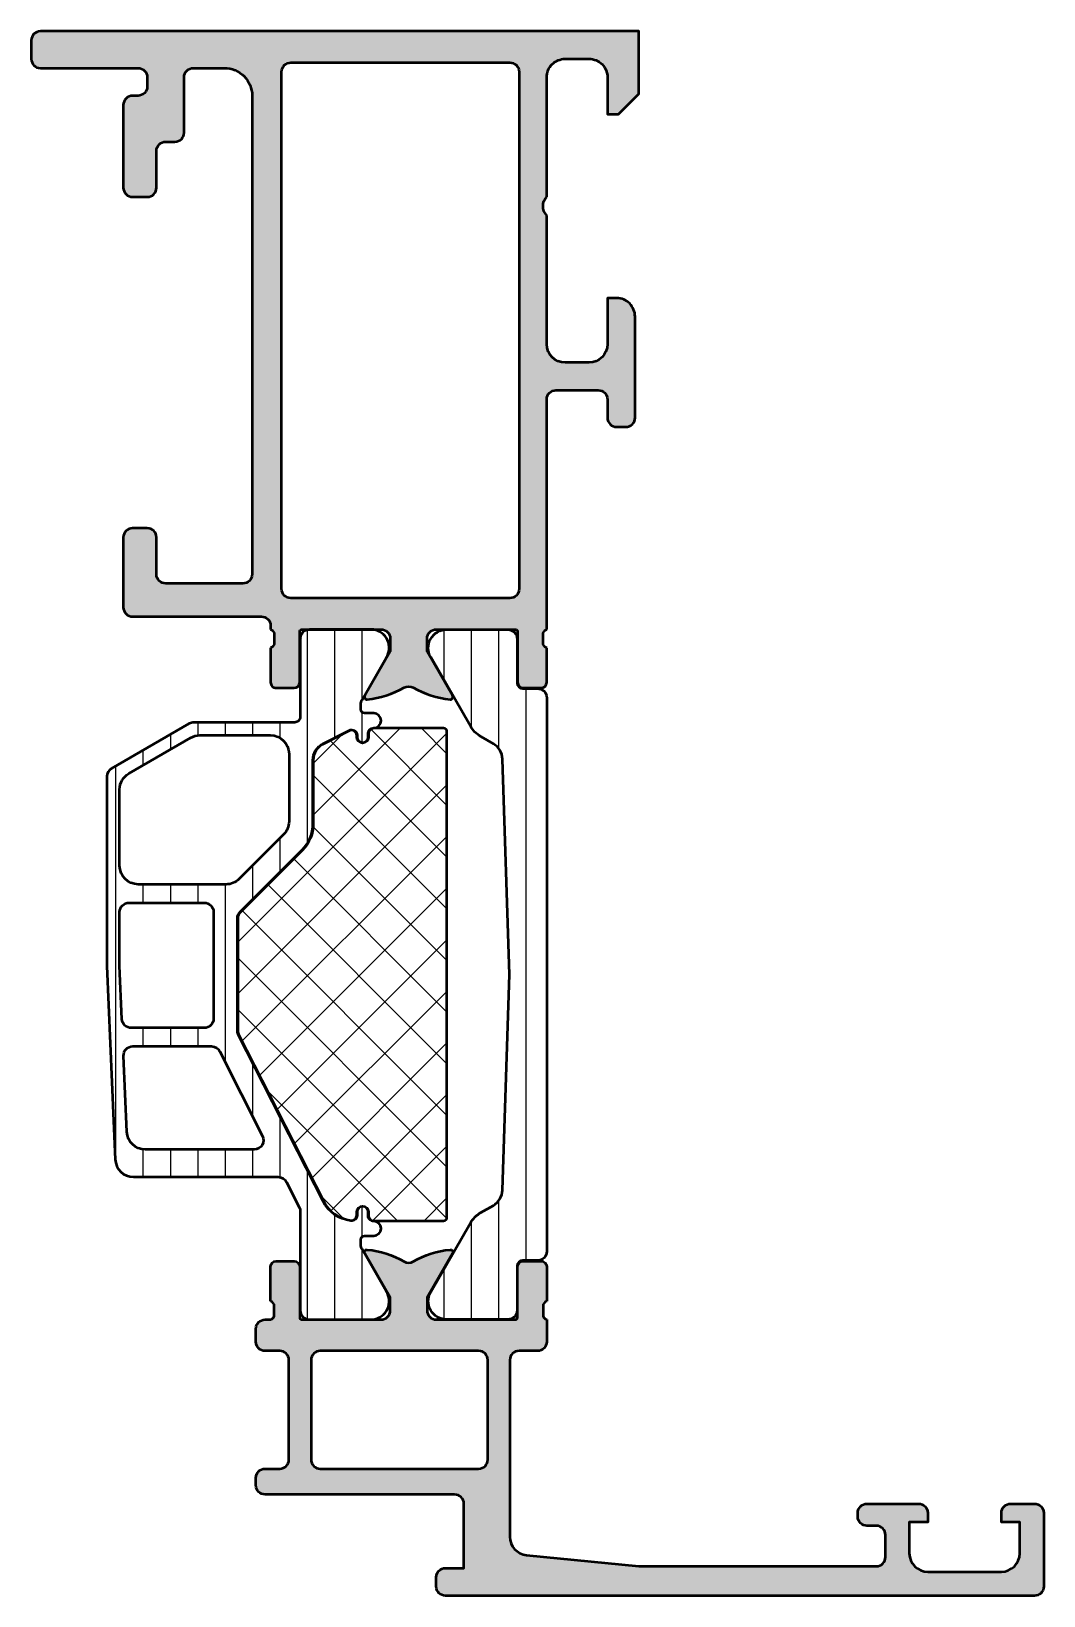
# Model space of a CAD drawing. Extents: x -15 to 40, y 0 to 85.
import ezdxf

# ---------------------------------------------------------------- set-up
doc = ezdxf.new("R2010")
doc.units = 0
for name, color, linetype, lineweight in [('0S-Alu contour', 7, 'Continuous', 50), ('0S-Alu hatch', 252, 'Continuous', 25), ('0S-Plastic contour', 254, 'Continuous', 50), ('0S-Plastic hatch', 253, 'Continuous', 25), ('0S-PT contour', 91, 'Continuous', 50), ('0S-PT hatch', 103, 'Continuous', 25)]:
    doc.layers.add(name, color=color, linetype=linetype, lineweight=lineweight)
pattern_1 = [(90, (0, 0), (-1.4859, 0), [])]

# ---------------------------------------------------------------- blocks, each defined once
blk = doc.blocks.new('357090__65EE816C_3537_4E87_93E2_AE8FB0517E9C_')
at = {"layer": '0S-Alu hatch'}
h = blk.add_hatch(color=256, dxfattribs=at)
edge = h.paths.add_edge_path()
edge.add_arc((-14.5, 83.49990817913692), 0.5, 180, 270)
edge.add_line((-14.5, 82.99990817913692), (-9.200042722246508, 82.99990817913692))
edge.add_ellipse((-9.19981321589767, 82.50013768548575), major_axis=(-0.4997705463485197, 0), ratio=1, start_angle=179.9736884341791, end_angle=270.0263115658138, ccw=False)
edge.add_line((-8.700042722246508, 82.49990817913685), (-8.700042722246508, 81.99990817913691))
edge.add_ellipse((-9.200063043081533, 81.99992849997194), major_axis=(-0.5000203212479449, 0), ratio=1, start_angle=90.00232850153083, end_angle=179.9976714983276, ccw=False)
edge.add_line((-9.200042722246508, 81.49990817913692), (-9.500061032793383, 81.49990817913692))
edge.add_arc((-9.500155439087322, 81.00006360533763), 0.4998445827146134, 89.9891784718262, 180.0178160687892)
edge.add_line((-9.99999999763712, 80.99990817913692), (-9.999999997637133, 76.49989292034786))
edge.add_arc((-9.500014155723434, 76.49988639149826), 0.4999858419563255, 179.9992518277727, 270.0016224431236)
edge.add_line((-9.499999997637133, 75.99990054974239), (-8.700042722246508, 75.99990054974239))
edge.add_arc((-8.700059217986293, 76.4999170457921), 0.5000164963218107, 270.0018902101767, 359.9972355189024)
edge.add_line((-8.2000427222465, 76.49989292034755), (-8.200042722246508, 78.49990817913692))
edge.add_ellipse((-7.700177704008825, 78.50004316089924), major_axis=(-0.4998650364626782, 0), ratio=1, start_angle=-90.01547194706939, end_angle=0.015471947081721282, ccw=False)
edge.add_line((-7.700042722246507, 78.99990817913692), (-7.200012204668382, 78.99990817913692))
edge.add_arc((-7.200032525503431, 79.49992849997199), 0.5000203212479823, 270.0023285015334, 359.9976714983276)
edge.add_line((-6.700012204668368, 79.49990817913572), (-6.700012204668382, 82.49990817913692))
edge.add_ellipse((-6.2001471864307, 82.50004316089924), major_axis=(-0.4998650364626782, 0), ratio=1, start_angle=-90.01547194706939, end_angle=0.015471947081721282, ccw=False)
edge.add_line((-6.200012204668382, 82.99990817913692), (-4.499996182939867, 82.99990817913692))
edge.add_ellipse((-4.49989984134519, 81.5000045207316), major_axis=(-1.499903661499429, 0), ratio=1, start_angle=179.9963197858452, end_angle=270.00368021421104, ccw=False)
edge.add_line((-2.99999618293986, 81.49990817913836), (-2.999996182939867, 55.49990054974239))
edge.add_ellipse((-3.500022862970175, 55.4999272297727), major_axis=(-0.5000266807420947, 0), ratio=1, start_angle=90.00305714313572, end_angle=179.9969428567592, ccw=False)
edge.add_line((-3.499996182939867, 54.99990054974239), (-7.700042722246507, 54.99990054974239))
edge.add_ellipse((-7.700000722760566, 55.49994254922833), major_axis=(-0.500042001249753, 0), ratio=1, start_angle=0.004812382311115471, end_angle=89.9951876176741, ccw=False)
edge.add_line((-8.200042722246508, 55.49990054974252), (-8.200042722246508, 57.49990054974239))
edge.add_arc((-8.70002219457892, 57.49992107740997), 0.4999794727538224, 359.9976476058527, 450.0023523940081)
edge.add_line((-8.7000427222465, 57.99990054974239), (-9.499999997637133, 57.99990054974239))
edge.add_arc((-9.500010317747666, 57.49991086985293), 0.4999896799959666, 89.99881737803526, 180.0011826222798)
edge.add_line((-9.999999997637126, 57.49990054974233), (-9.999999997637133, 53.69991275677364))
edge.add_arc((-9.50001031774768, 53.69990243666309), 0.4999896799959595, 179.9988173777201, 270.0011826219663)
edge.add_line((-9.499999997637133, 53.19991275677364), (-2.500171659828993, 53.19991275677364))
edge.add_ellipse((-2.500158776199351, 52.69987223396504), major_axis=(-0.5000405229745783, 0), ratio=1, start_angle=179.9993980356912, end_angle=270.0014762355638, ccw=False)
edge.add_line((-2.000118253252367, 52.6998669804097), (-2.000118253252367, 52.49986240276974))
edge.add_ellipse((-2.078954699795406, 52.23234181077664), major_axis=(-0.2788950563274129, 0), ratio=1, start_angle=178.8354106259013, end_angle=253.5801235805074, ccw=False)
edge.add_line((-1.800117253252381, 52.22667340277826), (-1.800117253252352, 51.77307940277825))
edge.add_ellipse((-2.078985348895541, 51.76741874330119), major_axis=(-0.2789255417371705, 0), ratio=1, start_angle=106.4245945553547, end_angle=181.1628700728862, ccw=False)
edge.add_line((-2.000118253252367, 51.49987540277823), (-2.000118253252367, 49.61986440276973))
edge.add_arc((-1.700118253252341, 49.61986440276975), 0.3000000000000256, 180, 270.0000000000027)
edge.add_line((-1.700118253252327, 49.31986440276972), (-0.7201439342095739, 49.31986440276972))
edge.add_arc((-0.7201439342095739, 49.61986440276973), 0.3000000000000114, 270, 360)
edge.add_line((-0.4201439342095626, 49.61986440276973), (-0.4201439342095626, 52.37986240276973))
edge.add_ellipse((-0.3001439342095788, 52.37986240276975), major_axis=(-0.1199999999999837, 0), ratio=1, start_angle=270.0000000000036, end_angle=360, ccw=False)
edge.add_line((-0.3001439342095864, 52.49986240276974), (4, 52.50000000000006))
edge.add_ellipse((4.000000000000005, 52.00000000000006), major_axis=(-0.4999999999999929, 0), ratio=1, start_angle=180, end_angle=270.0000000000006, ccw=False)
edge.add_line((4.5, 52.00000000000006), (4.5, 51.30000000000006))
edge.add_line((4.5, 51.30000000000006), (3.121279662888753, 48.91177751240656))
edge.add_arc((3.238119784648304, 48.83811978464833), 0.1381197846482932, 147.7720668596297, 275.6225775507896)
edge.add_arc((2.761776758826115, 53.6766088618479), 5.000000000000056, 275.6225775507943, 299.8584382604833)
edge.add_ellipse((5.500000000000002, 48.90668921037621), major_axis=(-0.4999999999999929, 0), ratio=1, start_angle=240.14156173951932, end_angle=299.8584382604823, ccw=False)
edge.add_arc((8.238223241173891, 53.6766088618479), 5.000000000000058, 240.1415617395165, 264.3774224492055)
edge.add_arc((7.761880215351695, 48.83811978464836), 0.1381197846483223, 264.3774224492108, 392.2279331403746)
edge.add_line((7.878720337111261, 48.91177751240661), (6.5, 51.30000000000006))
edge.add_line((6.5, 51.30000000000006), (6.5, 52.00000000000006))
edge.add_ellipse((6.99999237060541, 52.00000000000006), major_axis=(-0.4999923706054102, 0), ratio=1, start_angle=269.99999999999983, end_angle=360, ccw=False)
edge.add_line((6.999992370605411, 52.49999237060547), (11.29996464580097, 52.49999237060547))
edge.add_ellipse((11.29996464580095, 52.37999237060548), major_axis=(-0.1199999999999903, 0), ratio=1, start_angle=180, end_angle=269.9999999999915, ccw=False)
edge.add_line((11.41996464580095, 52.37999237060548), (11.41996464580097, 49.61999437060547))
edge.add_arc((11.71996464580099, 49.61999437060547), 0.3000000000000114, 180, 270)
edge.add_line((11.71996464580099, 49.31999437060546), (12.69993896484374, 49.31999437060546))
edge.add_arc((12.69993896484374, 49.61999437060547), 0.3000000000000114, 270.0000000000007, 360)
edge.add_line((12.99993896484375, 49.61999437060547), (12.99993896484375, 51.50000537061396))
edge.add_ellipse((13.07880606048694, 51.76754871113691), major_axis=(-0.278925541737165, 0), ratio=1, start_angle=-1.1628700728890067, end_angle=73.57540544464058, ccw=False)
edge.add_line((12.79993796484376, 51.77320937061399), (12.79993796484377, 52.22680337061399))
edge.add_ellipse((13.07877541138682, 52.23247177861241), major_axis=(-0.2788950563274439, 0), ratio=1, start_angle=-73.58012358050217, end_angle=1.1645893741053897, ccw=False)
edge.add_line((12.99993896484375, 52.49999237060553), (12.99993896484384, 64.99987199467773))
edge.add_ellipse((13.50003348524694, 64.99996651475321), major_axis=(-0.500094529335457, 0), ratio=1, start_angle=-89.98917080692752, end_angle=0.010829155564124449, ccw=False)
edge.add_line((13.49993896484375, 65.50006103515625), (15.79986572265625, 65.50006103515625))
edge.add_ellipse((15.79984366367664, 65.00000845632081), major_axis=(-0.5000525793219842, 0), ratio=1, start_angle=180.0060244572297, end_angle=269.9974724929243, ccw=False)
edge.add_line((16.29989624023438, 65.00006103515642), (16.29986572265625, 64.00006103515625))
edge.add_arc((16.79991445843024, 64.00010977093024), 0.5000487381489349, 180.0055841639549, 269.9944158359929)
edge.add_line((16.79986572265625, 63.50006103515625), (17.29986572265625, 63.50006103515625))
edge.add_arc((17.29988878603854, 64.00003797177396), 0.4999769371496575, 269.9973570091566, 360.0026429908802)
edge.add_line((17.79986572265625, 64.00006103515658), (17.79986572265625, 69.5))
edge.add_arc((16.80013249338035, 69.50026675630434), 0.9997332648648605, 359.984711911533, 450.0117909248688)
edge.add_line((16.79992675781253, 70.5), (16.2999267578125, 70.5))
edge.add_line((16.2999267578125, 70.5), (16.2999267578125, 68))
edge.add_ellipse((15.29976448480172, 68.00016227301079), major_axis=(-1.000162286174913, 0), ratio=1, start_angle=90.00929605006718, end_angle=179.9907039499392, ccw=False)
edge.add_line((15.2999267578125, 67), (13.99993896484375, 67))
edge.add_ellipse((14.00010123785452, 68.00016227301077), major_axis=(-1.000162286174901, 0), ratio=1, start_angle=0.009296050060981997, end_angle=89.99070394993379, ccw=False)
edge.add_line((12.99993896484375, 68.0000000000001), (12.99993896484375, 75))
edge.add_ellipse((13.52497284704097, 75.5), major_axis=(-0.725024535760742, 0), ratio=1, start_angle=-43.600972369892474, end_angle=43.60097236989259, ccw=False)
edge.add_line((12.99993896484375, 76), (12.99993896484375, 82.5))
edge.add_ellipse((13.99982034884126, 82.5001186160025), major_axis=(-0.9998813910332238, 0), ratio=1, start_angle=-90.00679700252658, end_angle=0.006797002516407247, ccw=False)
edge.add_line((13.99993896484375, 83.49999999999999), (15.29992675781253, 83.49999999999999))
edge.add_ellipse((15.300045373815, 82.5001186160025), major_axis=(-0.9998813910332167, 0), ratio=1, start_angle=179.9932029974838, end_angle=270.0067970025254, ccw=False)
edge.add_line((16.2999267578125, 82.50000000000018), (16.2999267578125, 80.5))
edge.add_line((16.2999267578125, 80.5), (16.89996337890628, 80.5))
edge.add_line((16.89996337890628, 80.5), (17.99993896484375, 81.60009765625))
edge.add_line((17.99993896484375, 81.60009765625), (18, 85))
edge.add_line((18, 85), (-14.50000098732109, 84.99993582412588))
edge.add_arc((-14.49999999999998, 84.49993582412687), 0.5000000000000085, 90.00011313866548, 180)
edge.add_line((-14.99999999999999, 84.49993582412687), (-15, 83.49990817913692))
edge = h.paths.add_edge_path()
edge.add_line((-0.9000205970023671, 83.29986545452753), (10.99996948242188, 83.29995727539062))
edge.add_ellipse((11.0001044641842, 82.80009225715295), major_axis=(-0.4998650364626737, 0), ratio=1, start_angle=179.9845280529183, end_angle=270.01547194707, ccw=False)
edge.add_line((11.49996948242188, 82.79995727539062), (11.49996948242188, 54.70006561279345))
edge.add_ellipse((10.99991592827437, 54.70011916975256), major_axis=(-0.5000535570155522, 0), ratio=1, start_angle=89.99914283136019, end_angle=179.9938634818548, ccw=False)
edge.add_line((10.99990844726563, 54.20006561279297), (-0.9000205970023671, 54.19997379192989))
edge.add_ellipse((-0.8999058785311717, 54.70008851040109), major_axis=(-0.5001147316285043, 0), ratio=1, start_angle=0.013142752858698259, end_angle=89.98685724720008, ccw=False)
edge.add_line((-1.400020597002367, 54.69997379192989), (-1.400020597002367, 82.79986545452766))
edge.add_ellipse((-0.9001555787646964, 82.80000043628986), major_axis=(-0.4998650364626667, 0), ratio=1, start_angle=-90.01547194707081, end_angle=0.015471947058188107, ccw=False)
at = {"layer": '0S-Alu contour', "color": 7}
for points in [[(-14.99999999999999, 84.49993582412687), (-15, 83.49990817913692)], [(16.2999267578125, 82.50000000000018), (16.2999267578125, 80.5), (16.89996337890628, 80.5), (17.99993896484375, 81.60009765625), (18, 85), (-14.50000098732109, 84.99993582412588)], [(13.99993896484375, 83.49999999999999), (15.29992675781253, 83.49999999999999)], [(-14.5, 82.99990817913692), (-9.200042722246508, 82.99990817913692)], [(-8.700042722246508, 82.49990817913685), (-8.700042722246508, 81.99990817913691)], [(-6.700012204668368, 79.49990817913572), (-6.700012204668382, 82.49990817913692)], [(-6.200012204668382, 82.99990817913692), (-4.499996182939867, 82.99990817913692)], [(-1.400020597002367, 54.69997379192989), (-1.400020597002367, 82.79986545452766)], [(-0.9000205970023671, 83.29986545452753), (10.99996948242188, 83.29995727539062)], [(11.49996948242188, 82.79995727539062), (11.49996948242188, 54.70006561279345)], [(12.99993896484375, 76), (12.99993896484375, 82.5)], [(-9.99999999763712, 80.99990817913692), (-9.999999997637133, 76.49989292034786)], [(-9.200042722246508, 81.49990817913692), (-9.500061032793383, 81.49990817913692)], [(-2.99999618293986, 81.49990817913836), (-2.999996182939867, 55.49990054974239)], [(-8.2000427222465, 76.49989292034755), (-8.200042722246508, 78.49990817913692)], [(-7.700042722246507, 78.99990817913692), (-7.200012204668382, 78.99990817913692)], [(-9.499999997637133, 75.99990054974239), (-8.700042722246508, 75.99990054974239)], [(12.99993896484375, 68.0000000000001), (12.99993896484375, 75)], [(16.79992675781253, 70.5), (16.2999267578125, 70.5), (16.2999267578125, 68)], [(17.79986572265625, 64.00006103515658), (17.79986572265625, 69.5)], [(15.2999267578125, 67), (13.99993896484375, 67)], [(13.49993896484375, 65.50006103515625), (15.79986572265625, 65.50006103515625)], [(12.99993896484375, 52.49999237060553), (12.99993896484384, 64.99987199467773)], [(16.29989624023438, 65.00006103515642), (16.29986572265625, 64.00006103515625)], [(16.79986572265625, 63.50006103515625), (17.29986572265625, 63.50006103515625)], [(-8.7000427222465, 57.99990054974239), (-9.499999997637133, 57.99990054974239)], [(-9.999999997637126, 57.49990054974233), (-9.999999997637133, 53.69991275677364)], [(-8.200042722246508, 55.49990054974252), (-8.200042722246508, 57.49990054974239)], [(-3.499996182939867, 54.99990054974239), (-7.700042722246507, 54.99990054974239)], [(10.99990844726563, 54.20006561279297), (-0.9000205970023673, 54.19997379192989)], [(-9.499999997637133, 53.19991275677364), (-2.500171659828993, 53.19991275677364)], [(-2.000118253252367, 52.6998669804097), (-2.000118253252367, 52.49986240276974)], [(-1.800117253252381, 52.22667340277826), (-1.800117253252352, 51.77307940277825)], [(-0.4201439342095626, 49.61986440276973), (-0.4201439342095626, 52.37986240276973)], [(-0.3001439342095864, 52.49986240276974), (4, 52.50000000000006)], [(4.5, 52.00000000000006), (4.5, 51.30000000000006), (3.121279662888753, 48.91177751240656)], [(7.878720337111261, 48.91177751240661), (6.5, 51.30000000000006), (6.5, 52.00000000000006)], [(6.999992370605411, 52.49999237060547), (11.29996464580097, 52.49999237060547)], [(11.41996464580095, 52.37999237060548), (11.41996464580097, 49.61999437060547)], [(12.79993796484376, 51.77320937061399), (12.79993796484377, 52.22680337061399)], [(-2.000118253252367, 51.49987540277823), (-2.000118253252367, 49.61986440276973)], [(12.99993896484375, 49.61999437060547), (12.99993896484375, 51.50000537061396)], [(-1.700118253252327, 49.31986440276972), (-0.7201439342095739, 49.31986440276972)], [(11.71996464580099, 49.31999437060546), (12.69993896484374, 49.31999437060546)]]:
    blk.add_lwpolyline(points, dxfattribs=at)
for centre, radius, start, end in [((-14.49999999999998, 84.49993582412687), 0.5000000000000085, 90.00011313866548, 180), ((-14.5, 83.49990817913692), 0.5, 180, 270), ((-9.500155439087322, 81.00006360533763), 0.4998445827146134, 89.9891784718262, 180.0178160687892), ((-7.200032525503431, 79.49992849997199), 0.5000203212479823, 270.0023285015334, 359.9976714983276), ((-9.500014155723434, 76.49988639149826), 0.4999858419563255, 179.9992518277727, 270.0016224431236), ((-8.700059217986293, 76.4999170457921), 0.5000164963218107, 270.0018902101767, 359.9972355189024), ((16.80013249338035, 69.50026675630434), 0.9997332648648605, 359.984711911533, 90.0117909248688), ((16.79991445843024, 64.00010977093024), 0.5000487381489349, 180.0055841639549, 269.9944158359929), ((17.29988878603854, 64.00003797177396), 0.4999769371496575, 269.9973570091566, 0.002642990880182), ((-9.500010317747666, 57.49991086985293), 0.4999896799959666, 89.99881737803526, 180.0011826222798), ((-8.70002219457892, 57.49992107740997), 0.4999794727538224, 359.9976476058527, 90.00235239400817), ((-9.50001031774768, 53.69990243666309), 0.4999896799959595, 179.9988173777201, 270.0011826219663), ((-1.700118253252341, 49.61986440276975), 0.3000000000000256, 180, 270.0000000000027), ((-0.7201439342095739, 49.61986440276973), 0.3000000000000114, 270, 0), ((2.761776758826115, 53.6766088618479), 5.000000000000056, 275.6225775507943, 299.8584382604833), ((8.238223241173891, 53.6766088618479), 5.000000000000058, 240.1415617395165, 264.3774224492055), ((11.71996464580099, 49.61999437060547), 0.3000000000000114, 180, 270), ((12.69993896484374, 49.61999437060547), 0.3000000000000114, 270.0000000000007, 0), ((3.238119784648304, 48.83811978464833), 0.1381197846482932, 147.7720668596297, 275.6225775507896), ((7.761880215351695, 48.83811978464836), 0.1381197846483223, 264.3774224492108, 32.2279331403746)]:
    blk.add_arc(centre, radius, start, end, dxfattribs=at)
at = {"layer": '0S-Alu contour', "color": 7, "extrusion": (0, 0, -1)}
for centre, radius, start, end in [((-13.99982034884126, 82.5001186160025), 0.9998813910332239, 359.9932029974836, 90.0067970025267), ((-15.300045373815, 82.5001186160025), 0.9998813910332168, 89.99320299747463, 180.0067970025163), ((9.19981321589767, 82.50013768548575), 0.4997705463485197, 89.97368843418624, 180.026311565821), ((6.2001471864307, 82.50004316089924), 0.4998650364626782, 359.9845280529183, 90.01547194706949), ((4.49989984134519, 81.5000045207316), 1.499903661499429, 89.99631978578893, 180.0036802141548), ((0.9001555787646964, 82.80000043628986), 0.4998650364626667, 359.9845280529418, 90.01547194707081), ((-11.0001044641842, 82.80009225715295), 0.4998650364626738, 89.98452805293, 180.0154719470817), ((9.200063043081533, 81.99992849997194), 0.5000203212479449, 180.0023285016724, 269.9976714984692), ((7.700177704008825, 78.50004316089924), 0.4998650364626782, 359.9845280529183, 90.01547194706949), ((-13.52497284704097, 75.5), 0.725024535760742, 316.3990276301074, 43.6009723698926), ((-14.00010123785452, 68.00016227301077), 1.000162286174901, 270.0092960500662, 359.990703949939), ((-15.29976448480172, 68.00016227301079), 1.000162286174913, 180.0092960500609, 269.9907039499328), ((-13.50003348524694, 64.99996651475321), 0.500094529335457, 359.9891708444359, 89.98917080692748), ((-15.79984366367664, 65.00000845632081), 0.5000525793219842, 90.00252750707565, 179.9939755427703), ((7.700000722760566, 55.49994254922833), 0.500042001249753, 270.0048123823259, 359.9951876176889), ((3.500022862970175, 55.4999272297727), 0.5000266807420947, 180.0030571432409, 269.9969428568643), ((0.8999058785311717, 54.70008851040109), 0.5001147316285043, 270.0131427527999, 359.9868572471413), ((-10.99991592827437, 54.70011916975256), 0.5000535570155522, 180.0061365181453, 270.0008571686399), ((2.500158776199351, 52.69987223396504), 0.5000405229745783, 89.99852376443619, 180.0006019643089), ((2.078954699795406, 52.23234181077664), 0.2788950563274129, 106.4198764194926, 181.1645893740988), ((0.3001439342095788, 52.37986240276975), 0.1199999999999837, 0, 89.9999999999964), ((-4.000000000000005, 52.00000000000006), 0.4999999999999929, 89.99999999999939, 180), ((-6.99999237060541, 52.00000000000006), 0.4999923706054102, 0, 90.00000000000018), ((-11.29996464580095, 52.37999237060548), 0.1199999999999903, 90.0000000000085, 180), ((-13.07877541138682, 52.23247177861241), 0.2788950563274439, 358.8354106258946, 73.58012358050225), ((2.078985348895541, 51.76741874330119), 0.2789255417371705, 178.8371299271138, 253.5754054446453), ((-13.07880606048694, 51.76754871113691), 0.278925541737165, 286.4245945553594, 1.162870072889045), ((-5.500000000000002, 48.90668921037621), 0.4999999999999929, 60.14156173951775, 119.8584382604807)]:
    blk.add_arc(centre, radius, start, end, dxfattribs=at)
blk = doc.blocks.new('345320__439C6815_9693_4548_8AB6_3DB777F622CD_')
at = {"layer": '0S-Alu hatch'}
h = blk.add_hatch(color=256, dxfattribs=at)
edge = h.paths.add_edge_path()
edge.add_line((10.99968237876891, 12.79987716674805), (10.99968237876892, 3.204865455627441))
edge.add_arc((11.99968270752011, 3.204865503212653), 1.000000328751189, 179.9999973001307, 264.2894563541196)
edge.add_line((11.90017981529233, 2.20982789993286), (17.9996823787689, 1.599877357482909))
edge.add_line((17.9996823787689, 1.599877357482909), (30.89999999999998, 1.59987735748291))
edge.add_arc((30.89999999999998, 2.099877357482909), 0.4999999999999983, 270, 360)
edge.add_line((31.39999999999998, 2.099877357482909), (31.40000000000001, 3.300243663787818))
edge.add_arc((30.90000000000001, 3.300243663787825), 0.5, 0, 90)
edge.add_line((30.90000000000001, 3.800243663787825), (30.40000000000001, 3.800243663787824))
edge.add_ellipse((30.40000000000001, 4.300243663787828), major_axis=(-0.5000000000000036, 0), ratio=1, start_angle=0, end_angle=89.9999999999996, ccw=False)
edge.add_line((29.90000000000001, 4.300243663787826), (29.90000000000001, 4.500243663787842))
edge.add_ellipse((30.40000000000001, 4.50024366378784), major_axis=(-0.5, 0), ratio=1, start_angle=270, end_angle=360, ccw=False)
edge.add_line((30.40000000000001, 5.00024366378784), (33.19999999999999, 5.000243663787841))
edge.add_ellipse((33.2, 4.500243663787845), major_axis=(-0.4999999999999965, 0), ratio=1, start_angle=180, end_angle=270.0000000000008, ccw=False)
edge.add_line((33.69999999999999, 4.50024366378784), (33.69999999999999, 4.000243663787841))
edge.add_line((33.69999999999999, 4.000243663787841), (32.69999999999999, 4.000243663787841))
edge.add_line((32.69999999999999, 4.000243663787841), (32.69999999999999, 2.300243663787824))
edge.add_arc((33.69999999999999, 2.300243663787824), 1, 180, 270)
edge.add_line((33.69999999999999, 1.300243663787824), (37.69999999999996, 1.300243663787838))
edge.add_arc((37.69999999999996, 2.300243663787838), 1, 270, 360)
edge.add_line((38.69999999999996, 2.300243663787838), (38.69999999999999, 4.000243663787841))
edge.add_line((38.69999999999999, 4.000243663787841), (37.69999999999999, 4.000243663787841))
edge.add_line((37.69999999999999, 4.000243663787841), (37.69999999999999, 4.50024366378784))
edge.add_ellipse((38.19999999999998, 4.500243663787845), major_axis=(-0.4999999999999929, 0), ratio=1, start_angle=269.9999999999992, end_angle=360, ccw=False)
edge.add_line((38.19999999999999, 5.000243663787841), (39.5, 5.000243663787841))
edge.add_ellipse((39.50000000000001, 4.500243663787845), major_axis=(-0.4999999999999965, 0), ratio=1, start_angle=180, end_angle=270.0000000000008, ccw=False)
edge.add_line((40, 4.50024366378784), (40, 0.5))
edge.add_ellipse((39.50000000000001, 0.4999999999999953), major_axis=(-0.4999999999999929, 0), ratio=1, start_angle=89.9999999999992, end_angle=180, ccw=False)
edge.add_line((39.5, 0), (7.499498738951288, 0))
edge.add_ellipse((7.499674482195819, 0.4999920856952996), major_axis=(-0.4999921165814755, 0), ratio=1, start_angle=0.013142993896281041, end_angle=89.97986098967777, ccw=False)
edge.add_line((6.999682378768909, 0.4998773932458971), (6.999682378768909, 0.9998773932457156))
edge.add_ellipse((7.499797097260795, 0.9997626151354886), major_axis=(-0.500114731662878, 0), ratio=1, start_angle=270.01314275516927, end_angle=359.9868504146385, ccw=False)
edge.add_line((7.499682378768909, 1.499877333641052), (8.499682378768913, 1.499877333641052))
edge.add_line((8.499682378768913, 1.499877333641052), (8.49968237876891, 4.999877452850342))
edge.add_arc((7.999682211530881, 4.999877285612313), 0.5000001672380558, 1.91671708208e-05, 89.99998083594006)
edge.add_line((7.999682378768909, 5.499877452850341), (-2.300305414199826, 5.499877452850341))
edge.add_ellipse((-2.300190695728645, 5.999992171321522), major_axis=(-0.5001147316284899, 0), ratio=1, start_angle=0.013142752803219082, end_angle=89.9868572472019, ccw=False)
edge.add_line((-2.800305414199826, 5.999877452850298), (-2.800305414199826, 6.39990186691284))
edge.add_ellipse((-2.30019069572863, 6.399787148441648), major_axis=(-0.5001147316285041, 0), ratio=1, start_angle=270.0131427528006, end_angle=359.9868572471968, ccw=False)
edge.add_line((-2.300305414199833, 6.899901866912842), (-1.500287103652951, 6.899901866912842))
edge.add_arc((-1.500307424488013, 7.399922187747876), 0.5000203212479609, 270.002328501535, 359.9976714983276)
edge.add_line((-1.000287103652972, 7.399901866911616), (-1.000287103652979, 12.79981136322022))
edge.add_arc((-1.500037242679624, 12.80006122419357), 0.4997502014883607, 359.9713537287258, 450.0286462712604)
edge.add_line((-1.500287103652972, 13.29981136322021), (-2.300305414199812, 13.29981136322021))
edge.add_ellipse((-2.300190695728621, 13.79992608169142), major_axis=(-0.50011473162852, 0), ratio=1, start_angle=0.013142752803219082, end_angle=89.98685724720082, ccw=False)
edge.add_line((-2.800305414199833, 13.79981136322019), (-2.800305414199819, 14.5))
edge.add_ellipse((-2.300305414199815, 14.5), major_axis=(-0.500000000000004, 0), ratio=1, start_angle=270.0000000000029, end_angle=360, ccw=False)
edge.add_line((-2.30030541419984, 15.00000000000001), (-2, 15))
edge.add_arc((-2.078836446543043, 15.2675205919931), 0.2788950563274225, 286.419876419493, 361.1645893740976)
edge.add_line((-1.799999000000007, 15.27318899999148), (-1.799998999999999, 15.7267829999915))
edge.add_arc((-2.078867095643161, 15.73244365946856), 0.2789255417371434, 358.8371299271138, 433.5754054446461)
edge.add_line((-2, 15.9999869999915), (-2, 17.87999799999999))
edge.add_ellipse((-1.699999999999998, 17.879998), major_axis=(-0.3000000000000016, 0), ratio=1, start_angle=270.00000000000085, end_angle=360, ccw=False)
edge.add_line((-1.700000000000002, 18.179998), (-0.7200256809571997, 18.179998))
edge.add_ellipse((-0.7200256809572068, 17.879998), major_axis=(-0.2999999999999971, 0), ratio=1, start_angle=180, end_angle=269.99999999999864, ccw=False)
edge.add_line((-0.4200256809572096, 17.87999800000001), (-0.4200256809572096, 15.12000000000001))
edge.add_arc((-0.300025680957205, 15.12000000000001), 0.1200000000000116, 180, 270.0000000000033)
edge.add_line((-0.300025680957198, 15), (3.999999999999992, 15))
edge.add_arc((3.999999999999992, 15.5), 0.5, 270, 360)
edge.add_line((4.499999999999992, 15.5), (4.499999999999992, 16.19999999999998))
edge.add_line((4.499999999999992, 16.19999999999998), (3.118504542377635, 18.59282032302754))
edge.add_ellipse((3.23811978464831, 18.66188021535169), major_axis=(-0.1381197846483085, 0), ratio=1, start_angle=-95.62257755079241, end_angle=29.999999999996987, ccw=False)
edge.add_ellipse((2.761776758826175, 13.82339113815212), major_axis=(-5.000000000000077, 0), ratio=1, start_angle=240.1415617395175, end_angle=264.37742244920616, ccw=False)
edge.add_arc((5.5, 18.59331078962383), 0.49999999999997, 240.1415617395174, 299.8584382604826)
edge.add_ellipse((8.238223241173811, 13.82339113815213), major_axis=(-5.000000000000065, 0), ratio=1, start_angle=275.62257755079355, end_angle=299.85843826048244, ccw=False)
edge.add_ellipse((7.761880215351713, 18.6618802153517), major_axis=(-0.1381197846482957, 0), ratio=1, start_angle=149.9999999999998, end_angle=275.6225775507965, ccw=False)
edge.add_line((7.881495457622371, 18.59282032302755), (6.5, 16.20000000000001))
edge.add_line((6.5, 16.20000000000001), (6.5, 15.49999999999999))
edge.add_arc((6.999999999999992, 15.5), 0.5, 180, 270.0000000000017)
edge.add_line((7.000000000000007, 15), (11.3000256809572, 15))
edge.add_arc((11.30002568095721, 15.12), 0.1200000000000045, 269.9999999999966, 360)
edge.add_line((11.42002568095721, 15.12), (11.42002568095721, 17.879998))
edge.add_ellipse((11.72002568095721, 17.879998), major_axis=(-0.3000000000000007, 0), ratio=1, start_angle=270, end_angle=360, ccw=False)
edge.add_line((11.72002568095721, 18.179998), (12.7, 18.179998))
edge.add_ellipse((12.69999999999999, 17.87999799999999), major_axis=(-0.3000000000000043, 0), ratio=1, start_angle=180, end_angle=269.9999999999993, ccw=False)
edge.add_line((13, 17.879998), (13, 15.99998699999148))
edge.add_arc((13.07886709564316, 15.73244365946855), 0.2789255417371433, 106.4245945553544, 181.1628700728868)
edge.add_line((12.799999, 15.72678299999149), (12.79999899999999, 15.27318899999149))
edge.add_arc((13.07883644654306, 15.26752059199311), 0.2788950563274485, 178.8354106259031, 253.580123580508)
edge.add_line((13.00000000000001, 14.99999999999998), (13, 13.79981136322022))
edge.add_ellipse((12.5, 13.79981136322022), major_axis=(-0.5000000000000054, 0), ratio=1, start_angle=90.00000000000063, end_angle=180, ccw=False)
edge.add_line((12.5, 13.29981136322021), (11.49968237876891, 13.29981136322021))
edge.add_arc((11.49966856308906, 12.79982517638786), 0.4999861870232286, 89.99841679597009, 179.9940421790132)
edge = h.paths.add_edge_path()
edge.add_line((9.299761724472035, 13.29981136322021), (0.6997251033782704, 13.29981136322021))
edge.add_arc((0.6995565618537967, 12.80004091560175), 0.4997704760377533, 89.98067769371924, 180.0263168468894)
edge.add_line((0.1997861385345423, 12.79981136322028), (0.1997861385345416, 7.39990186691284))
edge.add_arc((0.6995565618538038, 7.399672314531311), 0.4997704760377612, 179.9736831531106, 270.0193223062815)
edge.add_line((0.6997251033782845, 6.899901866912843), (9.299761724472035, 6.899901866912841))
edge.add_arc((9.299716551073615, 7.399947040311261), 0.5000451754388708, 270.0051760225002, 359.994823977499)
edge.add_line((9.799761724472035, 7.399901866912835), (9.799761724472035, 12.79981136322021))
edge.add_arc((9.29989670623436, 12.79994634498254), 0.4998650364626702, 359.9845280529183, 450.0154719470704)
at = {"layer": '0S-Alu contour', "color": 7}
for points in [[(-2, 15.9999869999915), (-2, 17.87999799999999)], [(-1.700000000000002, 18.179998), (-0.7200256809571997, 18.179998)], [(-0.4200256809572096, 17.87999800000001), (-0.4200256809572096, 15.12000000000001)], [(4.499999999999992, 15.5), (4.499999999999992, 16.19999999999998), (3.118504542377635, 18.59282032302754)], [(7.881495457622371, 18.59282032302755), (6.5, 16.20000000000001), (6.5, 15.49999999999999)], [(11.42002568095721, 15.12), (11.42002568095721, 17.879998)], [(11.72002568095721, 18.179998), (12.7, 18.179998)], [(13, 17.879998), (13, 15.99998699999148)], [(-1.799999000000007, 15.27318899999148), (-1.799998999999999, 15.7267829999915)], [(12.799999, 15.72678299999149), (12.79999899999999, 15.27318899999149)], [(-2.800305414199833, 13.79981136322019), (-2.800305414199819, 14.5)], [(-2.30030541419984, 15.00000000000001), (-2, 15)], [(-0.300025680957198, 15), (3.999999999999992, 15)], [(7.000000000000007, 15), (11.3000256809572, 15)], [(13.00000000000001, 14.99999999999998), (13, 13.79981136322022)], [(-1.500287103652972, 13.29981136322021), (-2.300305414199812, 13.29981136322021)], [(-1.000287103652972, 7.399901866911616), (-1.000287103652979, 12.79981136322022)], [(0.1997861385345423, 12.79981136322028), (0.1997861385345416, 7.39990186691284)], [(9.299761724472035, 13.29981136322021), (0.6997251033782704, 13.29981136322021)], [(9.799761724472035, 7.399901866912835), (9.799761724472035, 12.79981136322021)], [(10.99968237876891, 12.79987716674805), (10.99968237876892, 3.20486545562744)], [(12.5, 13.29981136322021), (11.49968237876891, 13.29981136322021)], [(-2.300305414199833, 6.899901866912842), (-1.500287103652951, 6.899901866912842)], [(0.6997251033782845, 6.899901866912843), (9.299761724472035, 6.899901866912841)], [(-2.800305414199826, 5.999877452850298), (-2.800305414199826, 6.39990186691284)], [(7.999682378768909, 5.499877452850341), (-2.300305414199826, 5.499877452850341)], [(7.499682378768909, 1.499877333641052), (8.499682378768913, 1.499877333641052), (8.49968237876891, 4.999877452850342)], [(29.90000000000001, 4.300243663787826), (29.90000000000001, 4.500243663787842)], [(30.40000000000001, 5.00024366378784), (33.19999999999999, 5.000243663787841)], [(33.69999999999999, 4.50024366378784), (33.69999999999999, 4.000243663787841), (32.69999999999999, 4.000243663787841), (32.69999999999999, 2.300243663787824)], [(38.69999999999996, 2.300243663787838), (38.69999999999999, 4.000243663787841), (37.69999999999999, 4.000243663787841), (37.69999999999999, 4.50024366378784)], [(38.19999999999999, 5.000243663787841), (39.5, 5.000243663787841)], [(40, 4.50024366378784), (40, 0.5)], [(30.90000000000001, 3.800243663787825), (30.40000000000001, 3.800243663787824)], [(31.39999999999998, 2.099877357482909), (31.40000000000001, 3.300243663787818)], [(11.90017981529233, 2.20982789993286), (17.9996823787689, 1.599877357482909), (30.89999999999998, 1.59987735748291)], [(6.999682378768909, 0.4998773932458971), (6.999682378768909, 0.9998773932457156)], [(33.69999999999999, 1.300243663787824), (37.69999999999996, 1.300243663787838)], [(39.5, 0), (7.499498738951288, 0)]]:
    blk.add_lwpolyline(points, dxfattribs=at)
at = {"layer": '0S-Alu contour', "color": 7, "extrusion": (0, 0, -1)}
for centre, radius, start, end in [((-3.23811978464831, 18.66188021535169), 0.1381197846483085, 330.000000000003, 95.62257755079244), ((-2.761776758826175, 13.82339113815212), 5.000000000000077, 95.62257755079384, 119.8584382604825), ((-8.238223241173811, 13.82339113815213), 5.000000000000065, 60.14156173951756, 84.37742244920646), ((-7.761880215351713, 18.6618802153517), 0.1381197846482957, 84.37742244920348, 210.0000000000003), ((1.699999999999998, 17.879998), 0.3000000000000016, 0, 89.99999999999916), ((0.7200256809572068, 17.879998), 0.2999999999999971, 90.00000000000136, 180), ((-11.72002568095721, 17.879998), 0.3000000000000007, 0, 90), ((-12.69999999999999, 17.87999799999999), 0.3000000000000043, 90.00000000000067, 180), ((2.300305414199815, 14.5), 0.500000000000004, 0, 89.9999999999971), ((2.300190695728621, 13.79992608169142), 0.50011473162852, 270.0131427527993, 359.9868572471968), ((-12.5, 13.79981136322022), 0.5000000000000054, 180, 269.9999999999994), ((2.30019069572863, 6.399787148441648), 0.5001147316285041, 0.0131427528032074, 89.9868572471994), ((2.300190695728645, 5.999992171321522), 0.5001147316284899, 270.0131427527981, 359.9868572471968), ((-30.40000000000001, 4.50024366378784), 0.5, 0, 90), ((-30.40000000000001, 4.300243663787828), 0.5000000000000036, 270.0000000000004, 0), ((-33.2, 4.500243663787845), 0.4999999999999965, 89.9999999999992, 180), ((-38.19999999999998, 4.500243663787845), 0.4999999999999929, 0, 90.00000000000081), ((-39.50000000000001, 4.500243663787845), 0.4999999999999965, 89.9999999999992, 180), ((-7.499797097260795, 0.9997626151354886), 0.500114731662878, 0.0131495853614901, 89.98685724483074), ((-7.499674482195819, 0.4999920856952996), 0.4999921165814755, 270.0201390103222, 359.9868570061037), ((-39.50000000000001, 0.4999999999999953), 0.4999999999999929, 180, 270.0000000000008)]:
    blk.add_arc(centre, radius, start, end, dxfattribs=at)
at = {"layer": '0S-Alu contour', "color": 7}
for centre, radius, start, end in [((5.5, 18.59331078962383), 0.49999999999997, 240.1415617395174, 299.8584382604826), ((-2.078867095643161, 15.73244365946856), 0.2789255417371434, 358.8371299271138, 73.57540544464614), ((3.999999999999992, 15.5), 0.5, 270, 0), ((6.999999999999992, 15.5), 0.5, 180, 270.0000000000017), ((13.07886709564316, 15.73244365946855), 0.2789255417371433, 106.4245945553544, 181.1628700728868), ((-2.078836446543043, 15.2675205919931), 0.2788950563274225, 286.419876419493, 1.16458937409755), ((-0.300025680957205, 15.12000000000001), 0.1200000000000116, 180, 270.0000000000033), ((11.30002568095721, 15.12), 0.1200000000000045, 269.9999999999966, 0), ((13.07883644654306, 15.26752059199311), 0.2788950563274485, 178.8354106259031, 253.580123580508), ((-1.500037242679624, 12.80006122419357), 0.4997502014883607, 359.9713537287258, 90.02864627126041), ((0.6995565618537967, 12.80004091560175), 0.4997704760377533, 89.98067769371924, 180.0263168468894), ((9.29989670623436, 12.79994634498254), 0.4998650364626702, 359.9845280529183, 90.0154719470704), ((11.49966856308906, 12.79982517638786), 0.4999861870232286, 89.99841679597009, 179.9940421790132), ((-1.500307424488013, 7.399922187747876), 0.5000203212479609, 270.002328501535, 359.9976714983276), ((0.6995565618538038, 7.399672314531311), 0.4997704760377612, 179.9736831531106, 270.0193223062815), ((9.299716551073615, 7.399947040311261), 0.5000451754388708, 270.0051760225002, 359.994823977499), ((7.999682211530881, 4.999877285612313), 0.5000001672380558, 1.91671708208e-05, 89.99998083594006), ((30.90000000000001, 3.300243663787825), 0.5, 0, 90), ((11.99968270752011, 3.204865503212653), 1.000000328751189, 179.9999973001307, 264.2894563541196), ((30.89999999999998, 2.099877357482909), 0.4999999999999983, 270, 0), ((33.69999999999999, 2.300243663787824), 1, 180, 270), ((37.69999999999996, 2.300243663787838), 1, 270, 0)]:
    blk.add_arc(centre, radius, start, end, dxfattribs=at)
blk = doc.blocks.new('244381__26FCD838_2B25_4DAE_BA37_1D96BAF96EC8___46882865_FA3E_4086_9D19_C5881DF25000_')
at = {"layer": '0S-Plastic hatch'}
h = blk.add_hatch(dxfattribs=at)
h.set_pattern_fill('ANSI31', color=256, scale=0.4680000000000001, angle=45, style=0)
h.set_pattern_definition(pattern_1)
edge = h.paths.add_edge_path()
edge.add_arc((-10.3999375317351, 44.50552085217543), 0.5000000000000967, 119.9999999999757, 180)
edge.add_line((-10.89993753173519, 44.50552085217543), (-10.89993753173519, 34.20188999926073))
edge.add_line((-10.89993753173519, 34.20188999926073), (-10.44169401106183, 23.70638783767714))
edge.add_arc((-9.442645789480139, 23.7500072250425), 0.9999999999998387, 182.5000000000017, 270.0000000000061)
edge.add_line((-9.442645789480032, 22.75000722504266), (-1.582441867442476, 22.75000722504265))
edge.add_ellipse((-1.582441867442431, 22.25000722504285), major_axis=(-0.4999999999998011, 0), ratio=1, start_angle=207.0072193886961, end_angle=270.0000000000051, ccw=False)
edge.add_line((-1.136967210763664, 22.47705860745823), (-0.4219515099756777, 21.07419829258061))
edge.add_ellipse((-0.6892363039831129, 20.93796746313139), major_axis=(-0.3000000000000349, 0), ratio=1, start_angle=179.9920113085105, end_angle=207.0072193886802, ccw=False)
edge.add_line((-0.3892363068991429, 20.93792563444047), (-0.3899931161733718, 15.51000584210418))
edge.add_arc((0.1100028612652437, 15.51000320247911), 0.4999959774455833, 179.9996975182267, 270.0003024811867)
edge.add_line((0.1100055008903239, 15.01000722504049), (3.586546998989796, 15.01000722504049))
edge.add_arc((3.444236349998448, 15.99982529976334), 0.9999960709244732, 278.1816080518995, 392.7270160998407)
edge.add_line((4.285488998989791, 16.54046022504049), (2.966972146031146, 18.82419871803049))
edge.add_ellipse((3.39998486276155, 19.07419869233006), major_axis=(-0.5000000000000293, 0), ratio=1, start_angle=0.001175055589214935, end_angle=29.999996599344, ccw=False)
edge.add_line((2.899984862866674, 19.0741884380356), (2.900062468264813, 19.35000722461569))
edge.add_ellipse((3.100062468478264, 19.35000722482921), major_axis=(-0.2000000002134512, 0), ratio=1, start_angle=270.0000000612014, end_angle=360, ccw=False)
edge.add_line((3.100062468264631, 19.55000722504266), (3.600096717258487, 19.55000722504272))
edge.add_arc((3.600096717258516, 19.95000722504267), 0.3999999999999559, 269.9999999999959, 449.9999999999959)
edge.add_ellipse((3.600096717258533, 20.6500072250427), major_axis=(-0.3000000000000647, 0), ratio=1, start_angle=0, end_angle=90.00000000000222, ccw=False)
edge.add_line((3.300096717258469, 20.6500072250427), (3.300096717258476, 20.8500072250427))
edge.add_arc((3.000096717258472, 20.8500072250427), 0.3000000000000043, 0, 180)
edge.add_line((2.700096717258468, 20.8500072250427), (2.700096717258475, 20.66558558466572))
edge.add_ellipse((2.400096717258452, 20.66558558466571), major_axis=(-0.3000000000000224, 0), ratio=1, start_angle=82.23741734384589, end_angle=180, ccw=False)
edge.add_ellipse((2.629713218036938, 22.35000722504272), major_axis=(-2.00000000000006, 0), ratio=1, start_angle=27.00721938868992, end_angle=82.23741734384112, ccw=False)
edge.add_line((0.8478145913210111, 21.44180169538099), (-3.745412188414043, 30.45370948904133))
edge.add_ellipse((-3.299937531735926, 30.68076087145677), major_axis=(-0.4999999999992484, 0), ratio=1, start_angle=0, end_angle=27.007219388735678, ccw=False)
edge.add_line((-3.799937531735174, 30.68076087145677), (-3.799937531735174, 36.80442281277114))
edge.add_ellipse((-3.299937531735181, 36.80442281277113), major_axis=(-0.4999999999999938, 0), ratio=1, start_angle=314.9999999999977, end_angle=360, ccw=False)
edge.add_line((-3.653490922328437, 37.15797620336442), (-0.285723969362174, 40.52574315633044))
edge.add_arc((-1.699937531735209, 41.93995671870358), 1.999999999999996, 314.9999999999977, 360)
edge.add_line((0.3000624682647869, 41.93995671870358), (0.3000624682649047, 45.40248636363584))
edge.add_ellipse((1.300062468264837, 45.40248636363578), major_axis=(-0.9999999999999332, 0), ratio=1, start_angle=296.9864693082964, end_angle=360, ccw=False)
edge.add_line((0.8462823969356279, 46.2936000751588), (2.263962695859667, 47.01552260743397))
edge.add_ellipse((2.400096717258437, 46.74818849397701), major_axis=(-0.3000000000000397, 0), ratio=1, start_angle=180, end_angle=296.98646930829193, ccw=False)
edge.add_line((2.700096717258475, 46.74818849397701), (2.700096717258475, 46.65000722504265))
edge.add_arc((3.000096717258472, 46.65000722504266), 0.2999999999999971, 180, 360)
edge.add_line((3.300096717258469, 46.65000722504266), (3.300096717258476, 46.85000722504265))
edge.add_ellipse((3.600096717258545, 46.85000722504264), major_axis=(-0.3000000000000691, 0), ratio=1, start_angle=270.00000000000017, end_angle=360, ccw=False)
edge.add_arc((3.600096717258516, 47.55000722504267), 0.399999999999963, 270.0000000000041, 450.000000000004)
edge.add_line((3.600096717258487, 47.95000722504264), (3.100062468264688, 47.95000722504272))
edge.add_ellipse((3.10006246826484, 48.15000722504262), major_axis=(-0.1999999999998962, 0), ratio=1, start_angle=0, end_angle=89.99999999995629, ccw=False)
edge.add_line((2.900062468264941, 48.15000722504262), (2.899984862866666, 48.42582601204456))
edge.add_ellipse((3.399984862761538, 48.42581575775088), major_axis=(-0.5000000000000222, 0), ratio=1, start_angle=330.00000340065594, end_angle=359.9988249444108, ccw=False)
edge.add_line((2.966972146031139, 48.67581573205045), (4.285488998989798, 50.9595542250405))
edge.add_arc((3.444236349998448, 51.50018915031764), 0.9999960709244721, 327.2729839001601, 441.8183919481002)
edge.add_line((3.586546998989801, 52.49000722504049), (0.110005500890324, 52.4900072250405))
edge.add_arc((0.1100028612652508, 51.99001124760187), 0.4999959774455833, 89.99969751881414, 180.0003024817733)
edge.add_line((-0.3899931161733647, 51.99000860797168), (-0.3894019429733646, 47.75004905373371))
edge.add_ellipse((-0.6894019400573086, 47.75000722504266), major_axis=(-0.3000000000000096, 0), ratio=1, start_angle=90.00000000000267, end_angle=180.0079886915353, ccw=False)
edge.add_line((-0.6894019400572946, 47.45000722504265), (-6.165962935519367, 47.45000722504267))
edge.add_arc((-6.16596293551948, 46.9500072250423), 0.5000000000003624, 89.99999999998697, 119.9999999999894)
edge.add_line((-6.415962935519582, 47.38301992693489), (-10.64993753173496, 44.93853355406783))
edge = h.paths.add_edge_path()
edge.add_ellipse((-9.199937531735152, 43.81270052914802), major_axis=(-0.9999999999999959, 0), ratio=1, start_angle=300.0000000000001, end_angle=360, ccw=False)
edge.add_line((-9.699937531735152, 44.67872593293246), (-6.344423904602201, 46.61603262882711))
edge.add_ellipse((-5.844423904602194, 45.75000722504268), major_axis=(-1, 0), ratio=1, start_angle=270.0000000000004, end_angle=300.0000000000005, ccw=False)
edge.add_line((-5.844423904602201, 46.75000722504267), (-1.999937531735106, 46.75000722504267))
edge.add_ellipse((-1.999937531735106, 45.75000722504268), major_axis=(-1, 0), ratio=1, start_angle=180, end_angle=270, ccw=False)
edge.add_line((-0.9999375317351066, 45.75000722504268), (-0.9999375317351061, 42.06422078741577))
edge.add_ellipse((-1.999937531735113, 42.06422078741577), major_axis=(-1.000000000000007, 0), ratio=1, start_angle=135.0000000000006, end_angle=180, ccw=False)
edge.add_line((-1.292830750548553, 41.35711400622922), (-3.707044312921664, 38.94290044385613))
edge.add_ellipse((-4.414151094108213, 39.65000722504267), major_axis=(-1, 0), ratio=1, start_angle=90, end_angle=135.0000000000001, ccw=False)
edge.add_line((-4.414151094108213, 38.65000722504267), (-9.199937531735152, 38.65000722504267))
edge.add_ellipse((-9.199937531735152, 39.65000722504267), major_axis=(-1, 0), ratio=1, start_angle=0, end_angle=90, ccw=False)
edge.add_line((-10.19993753173515, 39.65000722504267), (-10.19993753173515, 43.81270052914802))
edge = h.paths.add_edge_path()
edge.add_ellipse((-9.48695653273554, 29.35000722504283), major_axis=(-0.4999999999998437, 0), ratio=1, start_angle=-90.00000000002109, end_angle=2.499999999990507, ccw=False)
edge.add_line((-9.486956532735356, 29.85000722504267), (-5.201602290175522, 29.85000722504265))
edge.add_ellipse((-5.201602290175529, 29.35000722504258), major_axis=(-0.5000000000000792, 0), ratio=1, start_angle=206.736747597795, end_angle=269.9999999999992, ccw=False)
edge.add_line((-4.755060776967305, 29.57495316739715), (-2.437804028772129, 24.97495316739709))
edge.add_ellipse((-2.884345541980216, 24.75000722504259), major_axis=(-0.4999999999999219, 0), ratio=1, start_angle=89.9999999999983, end_angle=206.7367475977941, ccw=False)
edge.add_line((-2.884345541980231, 24.25000722504267), (-8.80747032422881, 24.25000722504268))
edge.add_ellipse((-8.807470324228788, 25.25000722504265), major_axis=(-0.999999999999968, 0), ratio=1, start_angle=2.500000000003297, end_angle=89.9999999999988, ccw=False)
edge.add_line((-9.806518545810611, 25.20638783767726), (-9.986480643526315, 29.32819753136025))
edge = h.paths.add_edge_path()
edge.add_ellipse((-9.699937531735145, 37.15000722504267), major_axis=(-0.5, 0), ratio=1, start_angle=270.0000000000008, end_angle=360, ccw=False)
edge.add_line((-9.699937531735152, 37.65000722504267), (-5.599937531735129, 37.65000722504267))
edge.add_ellipse((-5.599937531735129, 37.15000722504267), major_axis=(-0.5, 0), ratio=1, start_angle=180, end_angle=270, ccw=False)
edge.add_line((-5.099937531735129, 37.15000722504267), (-5.099937531735125, 31.35000722504266))
edge.add_ellipse((-5.599937531735129, 31.35000722504266), major_axis=(-0.5000000000000036, 0), ratio=1, start_angle=90, end_angle=180, ccw=False)
edge.add_line((-5.599937531735129, 30.85000722504266), (-9.57427841855236, 30.85000722504267))
edge.add_ellipse((-9.574278418552375, 31.35000722504268), major_axis=(-0.5000000000000155, 0), ratio=1, start_angle=2.500000000001819, end_angle=90.00000000000159, ccw=False)
edge.add_line((-10.07380252934332, 31.32819753136), (-10.19993753173515, 34.21716405359381))
edge.add_line((-10.19993753173515, 34.21716405359381), (-10.19993753173514, 37.15000722504267))
at = {"layer": '0S-Alu contour', "color": 7}
for points in [[(-9.699937531735152, 44.67872593293246), (-6.344423904602201, 46.61603262882711)], [(-5.844423904602201, 46.75000722504267), (-1.999937531735106, 46.75000722504267)], [(-0.9999375317351066, 45.75000722504268), (-0.9999375317351061, 42.06422078741577)], [(-10.19993753173515, 39.65000722504267), (-10.19993753173515, 43.81270052914802)], [(-1.292830750548553, 41.35711400622922), (-3.707044312921664, 38.94290044385613)], [(-4.414151094108213, 38.65000722504267), (-9.199937531735152, 38.65000722504267)], [(-9.699937531735152, 37.65000722504267), (-5.599937531735129, 37.65000722504267)], [(-10.07380252934332, 31.32819753136), (-10.19993753173515, 34.21716405359381), (-10.19993753173514, 37.15000722504267)], [(-5.099937531735129, 37.15000722504267), (-5.099937531735125, 31.35000722504266)], [(-5.599937531735129, 30.85000722504266), (-9.57427841855236, 30.85000722504267)], [(-9.486956532735356, 29.85000722504267), (-5.201602290175522, 29.85000722504265)], [(-9.806518545810611, 25.20638783767726), (-9.986480643526315, 29.32819753136025)], [(-4.755060776967305, 29.57495316739715), (-2.437804028772129, 24.97495316739709)], [(-2.884345541980231, 24.25000722504267), (-8.80747032422881, 24.25000722504268)]]:
    blk.add_lwpolyline(points, dxfattribs=at)
at = {"layer": '0S-Alu contour', "color": 7, "extrusion": (0, 0, -1)}
for centre, radius, start, end in [((5.844423904602194, 45.75000722504268), 1, 59.99999999999951, 89.99999999999959), ((1.999937531735106, 45.75000722504268), 1, 90, 180), ((9.199937531735152, 43.81270052914802), 0.9999999999999959, 0, 59.99999999999986), ((1.999937531735113, 42.06422078741577), 1.000000000000007, 180, 224.9999999999994), ((9.199937531735152, 39.65000722504267), 1, 270, 0), ((4.414151094108213, 39.65000722504267), 1, 224.9999999999999, 270), ((9.699937531735145, 37.15000722504267), 0.5, 0, 89.9999999999992), ((5.599937531735129, 37.15000722504267), 0.5, 90, 180), ((9.574278418552375, 31.35000722504268), 0.5000000000000155, 269.9999999999984, 357.4999999999982), ((5.599937531735129, 31.35000722504266), 0.5000000000000036, 180, 270), ((9.48695653273554, 29.35000722504283), 0.4999999999998437, 357.5000000000095, 90.00000000002115), ((5.201602290175529, 29.35000722504258), 0.5000000000000792, 90.00000000000081, 153.263252402205), ((8.807470324228788, 25.25000722504265), 0.999999999999968, 270.0000000000012, 357.4999999999967), ((2.884345541980216, 24.75000722504259), 0.4999999999999219, 153.2632524022059, 270.0000000000017)]:
    blk.add_arc(centre, radius, start, end, dxfattribs=at)
at = {"layer": '0S-Plastic contour', "color": 7}
for points in [[(-0.3899931161733647, 51.99000860797168), (-0.3894019429733646, 47.75004905373371)], [(3.586546998989801, 52.49000722504049), (0.110005500890324, 52.4900072250405)], [(2.966972146031139, 48.67581573205045), (4.285488998989798, 50.9595542250405)], [(2.900062468264941, 48.15000722504262), (2.899984862866666, 48.42582601204456)], [(3.600096717258487, 47.95000722504264), (3.100062468264688, 47.95000722504272)], [(-6.415962935519582, 47.38301992693489), (-10.64993753173496, 44.93853355406783)], [(-0.6894019400572946, 47.45000722504265), (-6.165962935519367, 47.45000722504267)], [(0.8462823969356279, 46.2936000751588), (2.263962695859667, 47.01552260743397)], [(3.300096717258469, 46.65000722504266), (3.300096717258476, 46.85000722504265)], [(2.700096717258475, 46.74818849397701), (2.700096717258475, 46.65000722504265)], [(0.3000624682647869, 41.93995671870358), (0.3000624682649047, 45.40248636363584)], [(-10.89993753173519, 44.50552085217543), (-10.89993753173519, 34.20188999926073), (-10.44169401106183, 23.70638783767714)], [(-3.653490922328437, 37.15797620336442), (-0.285723969362174, 40.52574315633044)], [(-3.799937531735174, 30.68076087145677), (-3.799937531735174, 36.80442281277114)], [(0.8478145913210111, 21.44180169538099), (-3.745412188414043, 30.45370948904133)], [(-9.442645789480032, 22.75000722504266), (-1.582441867442476, 22.75000722504265)], [(-1.136967210763664, 22.47705860745823), (-0.4219515099756777, 21.07419829258061)], [(-0.3892363068991429, 20.93792563444047), (-0.3899931161733718, 15.51000584210418)], [(2.700096717258468, 20.8500072250427), (2.700096717258475, 20.66558558466572)], [(3.300096717258469, 20.6500072250427), (3.300096717258476, 20.8500072250427)], [(2.899984862866674, 19.0741884380356), (2.900062468264813, 19.35000722461569)], [(4.285488998989791, 16.54046022504049), (2.966972146031146, 18.82419871803049)], [(3.100062468264631, 19.55000722504266), (3.600096717258487, 19.55000722504272)], [(0.1100055008903239, 15.01000722504049), (3.586546998989796, 15.01000722504049)]]:
    blk.add_lwpolyline(points, dxfattribs=at)
for centre, radius, start, end in [((0.1100028612652508, 51.99001124760187), 0.4999959774455833, 89.99969751881414, 180.0003024817733), ((3.444236349998448, 51.50018915031764), 0.9999960709244721, 327.2729839001601, 81.81839194810021), ((3.600096717258516, 47.55000722504267), 0.399999999999963, 270.0000000000041, 90.00000000000406), ((-6.16596293551948, 46.9500072250423), 0.5000000000003624, 89.99999999998697, 119.9999999999894), ((3.000096717258472, 46.65000722504266), 0.2999999999999971, 180, 0), ((-10.3999375317351, 44.50552085217543), 0.5000000000000967, 119.9999999999757, 180), ((-1.699937531735209, 41.93995671870358), 1.999999999999996, 314.9999999999977, 0), ((-9.442645789480139, 23.7500072250425), 0.9999999999998387, 182.5000000000017, 270.0000000000061), ((3.000096717258472, 20.8500072250427), 0.3000000000000043, 0, 180), ((3.600096717258516, 19.95000722504267), 0.3999999999999559, 269.9999999999959, 89.99999999999594), ((3.444236349998448, 15.99982529976334), 0.9999960709244732, 278.1816080518995, 32.72701609984073), ((0.1100028612652437, 15.51000320247911), 0.4999959774455833, 179.9996975182267, 270.0003024811867)]:
    blk.add_arc(centre, radius, start, end, dxfattribs=at)
at = {"layer": '0S-Plastic contour', "color": 7, "extrusion": (0, 0, -1)}
for centre, radius, start, end in [((-3.399984862761538, 48.42581575775088), 0.5000000000000222, 0.0011750555892266, 29.99999659934408), ((0.6894019400573086, 47.75000722504266), 0.3000000000000096, 179.9920113084647, 269.9999999999973), ((-3.10006246826484, 48.15000722504262), 0.1999999999998962, 270.0000000000437, 0), ((-2.400096717258437, 46.74818849397701), 0.3000000000000397, 63.0135306917081, 180), ((-3.600096717258545, 46.85000722504264), 0.3000000000000691, 0, 89.99999999999984), ((-1.300062468264837, 45.40248636363578), 0.9999999999999332, 0, 63.01353069170357), ((3.299937531735181, 36.80442281277113), 0.4999999999999938, 0, 45.00000000000227), ((3.299937531735926, 30.68076087145677), 0.4999999999992484, 332.9927806112643, 0), ((1.582441867442431, 22.25000722504285), 0.4999999999998011, 89.99999999999486, 152.9927806113039), ((-2.629713218036938, 22.35000722504272), 2.00000000000006, 277.762582656159, 332.9927806113101), ((0.6892363039831129, 20.93796746313139), 0.3000000000000349, 152.9927806113198, 180.0079886914896), ((-2.400096717258452, 20.66558558466571), 0.3000000000000225, 180, 277.7625826561541), ((-3.600096717258533, 20.6500072250427), 0.3000000000000647, 269.9999999999978, 0), ((-3.39998486276155, 19.07419869233006), 0.5000000000000293, 330.000003400656, 359.9988249444108), ((-3.100062468478264, 19.35000722482921), 0.2000000002134512, 0, 89.99999993879862)]:
    blk.add_arc(centre, radius, start, end, dxfattribs=at)
blk = doc.blocks.new('466510__B37422CE_40E4_4BFF_8110_0558D21F72C8_')
at = {"layer": '0S-PT hatch'}
h = blk.add_hatch(dxfattribs=at)
h.set_pattern_fill('ANSI37', color=256, scale=0.625, angle=90, style=0)
h.set_pattern_definition([(135, (0, 0), (-1.403165018917055, -1.403165018917055), []), (225, (0, 0), (1.403165018917055, -1.403165018917055), [])])
edge = h.paths.add_edge_path()
edge.add_arc((7.400151684629918, 46.95000722504386), 0.1799999999987918, 0, 89.99999999999548)
edge.add_line((7.400151684629932, 47.13000722504265), (3.600096717258487, 47.13000722504264))
edge.add_arc((3.600096717258487, 46.85000722504264), 0.2800000000000011, 90, 180)
edge.add_line((3.320096717258486, 46.85000722504264), (3.320096717258479, 46.65000722504265))
edge.add_ellipse((3.000096717258472, 46.65000722504265), major_axis=(-0.3200000000000074, 0), ratio=1, start_angle=0, end_angle=180, ccw=False)
edge.add_line((2.680096717258464, 46.65000722504265), (2.680096717258471, 46.74818849397701))
edge.add_arc((2.400096717258485, 46.74818849397701), 0.2799999999999869, 0, 116.9864693082931)
edge.add_line((2.273038297286317, 46.99770033320347), (0.8553579983621517, 46.27577780092841))
edge.add_arc((1.30006246826494, 45.4024863636357), 0.9800000000001439, 116.9864693083007, 180)
edge.add_line((0.3200624682647963, 45.4024863636357), (0.3200624682648581, 41.93995671870376))
edge.add_ellipse((-1.699937531735157, 41.93995671870375), major_axis=(-2.020000000000016, 0), ratio=1, start_angle=134.9999999999999, end_angle=180, ccw=False)
edge.add_line((-0.2715818337383256, 40.5116010207069), (-3.639348786704715, 37.14383406774052))
edge.add_arc((-3.29993753173516, 36.80442281277097), 0.4800000000000122, 135.0000000000006, 180)
edge.add_line((-3.779937531735172, 36.80442281277097), (-3.779937531735114, 30.68076087145681))
edge.add_arc((-3.29993753173543, 30.68076087145704), 0.4799999999996843, 180, 207.007219388723)
edge.add_line((-3.727593202146832, 30.46279154433813), (0.8656335775880638, 21.45088375067748))
edge.add_arc((2.629713218036691, 22.35000722504269), 1.97999999999998, 207.0072193886943, 262.2374173438475)
edge.add_arc((2.400096717258456, 20.66558558466572), 0.2800000000000201, 262.2374173438423, 360)
edge.add_line((2.680096717258476, 20.66558558466572), (2.680096717258471, 20.8500072250427))
edge.add_ellipse((3.000096717258472, 20.8500072250427), major_axis=(-0.3200000000000003, 0), ratio=1, start_angle=180, end_angle=360, ccw=False)
edge.add_line((3.320096717258472, 20.8500072250427), (3.320096717258479, 20.65000722504269))
edge.add_arc((3.600096717258487, 20.65000722504268), 0.2800000000000082, 180, 269.9999999999956)
edge.add_line((3.600096717258466, 20.37000722504267), (7.400151684628617, 20.37000722504267))
edge.add_arc((7.400151684628589, 20.55000722504262), 0.1799999999999429, 270.000000000009, 360)
edge.add_line((7.580151684628532, 20.55000722504262), (7.58015168462871, 46.95000722504386))
at = {"layer": '0S-PT contour', "color": 7}
for points in [[(2.273038297286317, 46.99770033320347), (0.8553579983621517, 46.27577780092841)], [(3.320096717258486, 46.85000722504264), (3.320096717258479, 46.65000722504265)], [(7.400151684629932, 47.13000722504265), (3.600096717258487, 47.13000722504264)], [(7.580151684628532, 20.55000722504262), (7.58015168462871, 46.95000722504386)], [(2.680096717258464, 46.65000722504265), (2.680096717258471, 46.74818849397701)], [(0.3200624682647963, 45.4024863636357), (0.3200624682648581, 41.93995671870376)], [(-0.2715818337383256, 40.5116010207069), (-3.639348786704715, 37.14383406774052)], [(-3.779937531735172, 36.80442281277097), (-3.779937531735114, 30.68076087145681)], [(-3.727593202146832, 30.46279154433813), (0.8656335775880634, 21.45088375067748)], [(2.680096717258476, 20.66558558466572), (2.680096717258471, 20.8500072250427)], [(3.320096717258472, 20.8500072250427), (3.320096717258479, 20.65000722504269)], [(3.600096717258466, 20.37000722504267), (7.400151684628617, 20.37000722504267)]]:
    blk.add_lwpolyline(points, dxfattribs=at)
for centre, radius, start, end in [((2.400096717258485, 46.74818849397701), 0.2799999999999869, 0, 116.9864693082931), ((3.600096717258487, 46.85000722504264), 0.2800000000000011, 90, 180), ((7.400151684629918, 46.95000722504386), 0.1799999999987918, 0, 89.99999999999548), ((1.30006246826494, 45.4024863636357), 0.9800000000001439, 116.9864693083007, 180), ((-3.29993753173516, 36.80442281277097), 0.4800000000000122, 135.0000000000006, 180), ((-3.29993753173543, 30.68076087145704), 0.4799999999996843, 180, 207.007219388723), ((2.629713218036691, 22.35000722504269), 1.97999999999998, 207.0072193886943, 262.2374173438475), ((2.400096717258456, 20.66558558466572), 0.2800000000000201, 262.2374173438423, 0), ((3.600096717258487, 20.65000722504268), 0.2800000000000082, 180, 269.9999999999956), ((7.400151684628589, 20.55000722504262), 0.1799999999999429, 270.000000000009, 0)]:
    blk.add_arc(centre, radius, start, end, dxfattribs=at)
at = {"layer": '0S-PT contour', "color": 7, "extrusion": (0, 0, -1)}
for centre, radius, start, end in [((-3.000096717258472, 46.65000722504265), 0.3200000000000074, 180, 0), ((1.699937531735157, 41.93995671870375), 2.020000000000016, 180, 225.0000000000002), ((-3.000096717258472, 20.8500072250427), 0.3200000000000003, 0, 180)]:
    blk.add_arc(centre, radius, start, end, dxfattribs=at)
blk = doc.blocks.new('244381__7A494685_94B4_4977_B433_7EE782AFC176___1A964BE1_2C0E_4610_A471_B71805BAE51B_')
at = {"layer": '0S-Plastic hatch'}
h = blk.add_hatch(dxfattribs=at)
h.set_pattern_fill('ANSI31', color=256, scale=0.4680000000000001, angle=45, style=0)
h.set_pattern_definition(pattern_1)
edge = h.paths.add_edge_path()
edge.add_line((10.98201558794619, 33.74999998982565), (10.60057358136873, 45.45771677269818))
edge.add_arc((9.601126435394466, 45.42446918023657), 1.000000000000302, 1.90529785715967, 60.00495389455164)
edge.add_line((10.1010515554359, 46.29053781166954), (9.413050469815857, 46.68767611322453))
edge.add_ellipse((10.16293814987757, 47.98677906037331), major_axis=(-1.499999999999649, 0), ratio=1, start_angle=29.999996599353096, end_angle=60.004953894553296, ccw=False)
edge.add_line((8.86389999968685, 47.23677913747462), (6.69693647116594, 50.99007058148169))
edge.add_ellipse((7.562961904626568, 51.49007053008085), major_axis=(-0.9999999999999158, 0), ratio=1, start_angle=-90.68054336164482, end_angle=29.99999659935071, ccw=False)
edge.add_line((7.574839347706415, 52.4899999907658), (10.89000203452281, 52.4899999907658))
edge.add_ellipse((10.89000467414797, 51.990004013327), major_axis=(-0.499995977445768, 0), ratio=1, start_angle=179.9996975194317, end_angle=270.00030248119685, ccw=False)
edge.add_line((11.39000065158678, 51.99000137370731), (11.38966602228049, 49.59000299076575))
edge.add_arc((11.6896660222805, 49.59000299076575), 0.3000000000000096, 180, 269.9999999999895)
edge.add_line((11.68966602228045, 49.29000299076574), (12.49999735561369, 49.29000299076574))
edge.add_ellipse((12.50000003453723, 48.79000299078003), major_axis=(-0.4999999999928876, 0), ratio=1, start_angle=179.9996930176151, end_angle=270.0003069820258, ccw=False)
edge.add_line((13.00000003452294, 48.79000031185334), (12.99999735655308, 18.70999699076577))
edge.add_ellipse((12.50000003452277, 18.70999431185652), major_axis=(-0.4999973220374871, 0), ratio=1, start_angle=89.9996930179745, end_angle=180.000306982385, ccw=False)
edge.add_line((12.49999735561357, 18.20999698982621), (11.68966602228045, 18.20999698982632))
edge.add_arc((11.68966602228045, 17.90999698982625), 0.3000000000000718, 90.00000000000033, 180)
edge.add_line((11.38966602228038, 17.90999698982625), (11.39000065158654, 15.50999860689001))
edge.add_ellipse((10.89000467414786, 15.50999596726501), major_axis=(-0.4999959774456542, 0), ratio=1, start_angle=89.99969751880349, end_angle=180.0003024817733, ccw=False)
edge.add_line((10.89000203452269, 15.00999998982632), (7.574839347706529, 15.00999998982632))
edge.add_ellipse((7.562961904626646, 16.00992945051124), major_axis=(-0.9999999999998729, 0), ratio=1, start_angle=-29.999996599350425, end_angle=90.68054336164698, ccw=False)
edge.add_line((6.696936471166053, 16.50992939911038), (8.863899999687076, 20.26322084311789))
edge.add_ellipse((10.16293814987679, 19.51322092021944), major_axis=(-1.499999999998666, 0), ratio=1, start_angle=299.9950461054343, end_angle=330.00000340063553, ccw=False)
edge.add_line((9.413050469815857, 20.81232386736752), (10.10105155543624, 21.20946216892258))
edge.add_arc((9.601126435394862, 22.07553080035511), 0.9999999999998977, 299.9950461054581, 358.0947021428511)
edge.add_line((10.60057358136873, 22.04228320789372), (10.98201558794619, 33.74999998982565))
at = {"layer": '0S-Plastic contour', "color": 7}
for points in [[(7.574839347706415, 52.4899999907658), (10.89000203452281, 52.4899999907658)], [(11.39000065158678, 51.99000137370731), (11.38966602228049, 49.59000299076575)], [(8.86389999968685, 47.23677913747462), (6.69693647116594, 50.99007058148169)], [(11.68966602228045, 49.29000299076574), (12.49999735561369, 49.29000299076574)], [(13.00000003452294, 48.79000031185334), (12.99999735655308, 18.70999699076577)], [(10.1010515554359, 46.29053781166954), (9.413050469815857, 46.68767611322453)], [(10.98201558794619, 33.74999998982565), (10.60057358136873, 45.45771677269818)], [(10.60057358136873, 22.04228320789372), (10.98201558794619, 33.74999998982565)], [(9.413050469815857, 20.81232386736752), (10.10105155543624, 21.20946216892258)], [(6.696936471166053, 16.50992939911038), (8.863899999687076, 20.26322084311789)], [(11.38966602228038, 17.90999698982625), (11.39000065158654, 15.50999860689001)], [(12.49999735561357, 18.20999698982621), (11.68966602228045, 18.20999698982632)], [(10.89000203452269, 15.00999998982632), (7.574839347706529, 15.00999998982632)]]:
    blk.add_lwpolyline(points, dxfattribs=at)
at = {"layer": '0S-Plastic contour', "color": 7, "extrusion": (0, 0, -1)}
for centre, radius, start, end in [((-7.562961904626568, 51.49007053008085), 0.9999999999999158, 330.0000034006493, 90.6805433616449), ((-10.89000467414797, 51.990004013327), 0.499995977445768, 89.99969751880312, 180.0003024805684), ((-12.50000003453723, 48.79000299078003), 0.4999999999928876, 89.99969301797424, 180.0003069823849), ((-10.16293814987757, 47.98677906037331), 1.499999999999649, 299.9950461054467, 330.000003400647), ((-10.16293814987679, 19.51322092021944), 1.499999999998666, 29.99999659936447, 60.0049538945657), ((-12.50000003452277, 18.70999431185652), 0.4999973220374871, 179.999693017615, 270.0003069820256), ((-7.562961904626646, 16.00992945051124), 0.9999999999998729, 269.319456638353, 29.99999659935046), ((-10.89000467414786, 15.50999596726501), 0.4999959774456543, 179.9996975182267, 270.0003024811965)]:
    blk.add_arc(centre, radius, start, end, dxfattribs=at)
at = {"layer": '0S-Plastic contour', "color": 7}
for centre, radius, start, end in [((11.6896660222805, 49.59000299076575), 0.3000000000000096, 180, 269.9999999999895), ((9.601126435394466, 45.42446918023657), 1.000000000000302, 1.90529785715967, 60.00495389455164), ((9.601126435394862, 22.07553080035511), 0.9999999999998977, 299.9950461054581, 358.0947021428511), ((11.68966602228045, 17.90999698982625), 0.3000000000000718, 90.00000000000033, 180)]:
    blk.add_arc(centre, radius, start, end, dxfattribs=at)
blk = doc.blocks.new('466510__17EFBA41_A595_496F_AC67_D5964DC4F4CD_')
at = {"layer": '0S-Alu contour', "color": 7}
for name in ['357090__65EE816C_3537_4E87_93E2_AE8FB0517E9C_', '345320__439C6815_9693_4548_8AB6_3DB777F622CD_']:
    blk.add_blockref(name, (0, 0), dxfattribs=at)
at = {"layer": '0S-Plastic contour', "color": 7}
for name in ['244381__26FCD838_2B25_4DAE_BA37_1D96BAF96EC8___46882865_FA3E_4086_9D19_C5881DF25000_', '244381__7A494685_94B4_4977_B433_7EE782AFC176___1A964BE1_2C0E_4610_A471_B71805BAE51B_']:
    blk.add_blockref(name, (0, 0), dxfattribs=at)
at = {"layer": '0S-PT contour', "color": 7}
blk.add_blockref('466510__B37422CE_40E4_4BFF_8110_0558D21F72C8_', (0, 0), dxfattribs=at)

msp = doc.modelspace()

# ---------------------------------------------------------------- block references
at = {"layer": '0S-Alu contour', "color": 7}
msp.add_blockref('466510__17EFBA41_A595_496F_AC67_D5964DC4F4CD_', (0, 0), dxfattribs=at)

doc.saveas('drawing.dxf')
